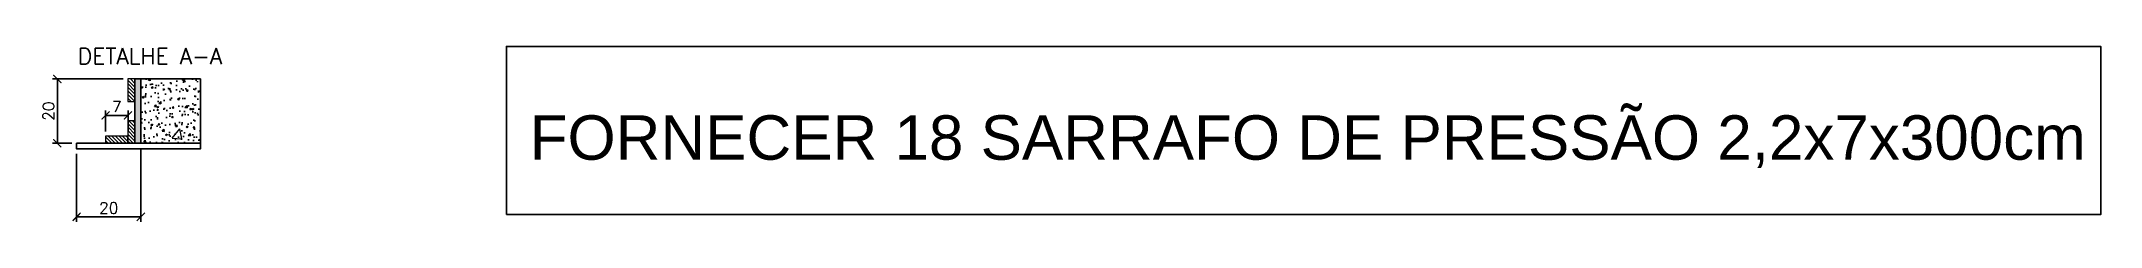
# Model space of a CAD drawing. Extents: x 534 to 8035, y 2354 to 7562.
# Drawn here: x 3831 to 5114, y 6757 to 6866 of the extents above; entities that cross this region are included whole.
import ezdxf
from ezdxf.enums import TextEntityAlignment as Align

# ---------------------------------------------------------------- set-up
doc = ezdxf.new("R2010")
doc.units = 0
doc.layers.get('0').update_dxf_attribs({"color": 9, "linetype": 'CONTINUOUS'})
doc.layers.get('DEFPOINTS').update_dxf_attribs({"linetype": 'CONTINUOUS'})
for name, color, linetype in [('COTA', 241, 'CONTINUOUS'), ('MB Folha', 7, 'CONTINUOUS'), ('Painéis', 200, 'CONTINUOUS')]:
    doc.layers.add(name, color=color, linetype=linetype)
doc.layers.add('Hachura', color=251, linetype='CONTINUOUS', lineweight=9)
doc.layers.add('Madeira', color=126, linetype='CONTINUOUS', lineweight=18)
doc.styles.add('ARIAL', font='arial.ttf')
doc.styles.add('MillsCAD', font='romans.shx', dxfattribs={"width": 0.8})
doc.styles.add('ROMANS', font='romans.shx')
doc.styles.get("Standard").update_dxf_attribs({"font": 'ROMANS.SHX'})
doc.dimstyles.new('Cota Seção (2x)', dxfattribs={"dimtxt": 7, "dimasz": 5, "dimexe": 3, "dimexo": 3, "dimgap": 2, "dimtad": 3, "dimdec": 1, "dimlfac": 0.5, "dimzin": 12, "dimdsep": 46, "dimtxsty": 'ROMANS', "dimblk": 'ARCHTICK', "dimcen": 0, "dimclrd": 4, "dimclre": 4, "dimclrt": 1, "dimadec": 1, "dimazin": 3, "dimtfac": 1, "dimtdec": 1, "dimtmove": 0, "dimatfit": 3, "dimldrblk": 'OBLIQUE', "dimfxl": 1, "dimtolj": 1, "dimtzin": 12, "dimarcsym": 0})
pattern_1 = [(135, (-2714.3121, 3573.5232), (-1.122532, -1.122532), [])]

msp = doc.modelspace()

# ---------------------------------------------------------------- texts
at = {"layer": 'COTA'}
msp.add_text('DETALHE A-A', height=10, dxfattribs=at).set_placement((3854.16, 6855.26))
at = {"layer": 'MB Folha', "style": 'ARIAL'}
msp.add_text('FORNECER 18 SARRAFO DE PRESSÃO 2,2x7x300cm', height=27.6287, dxfattribs=at).set_placement((5105, 6795.86), align=Align.RIGHT)

# ---------------------------------------------------------------- blocks, each defined once
blk = doc.blocks.new('_ArchTick')
at = {"color": 0, "linetype": 'ByBlock', "const_width": 0.15}
blk.add_lwpolyline([(-0.5, -0.5), (0.5, 0.5)], dxfattribs=at)
blk = doc.blocks.new('*D229')
at = {"layer": 'COTA', "color": 4, "lineweight": -2, "transparency": 16777216}
for p, q in [((3893.4, 6803.1), (3893.4, 6757.3)), ((3853.4, 6799.5), (3853.4, 6757.3)), ((3893.4, 6760.3), (3853.4, 6760.3))]:
    blk.add_line(p, q, dxfattribs=at)
at = {"layer": 'DEFPOINTS', "color": 0, "transparency": 16777216}
for p in [(3853.4, 6802.5), (3893.4, 6806.1), (3853.4, 6760.3)]:
    blk.add_point(p, dxfattribs=at)
at = {"layer": 'COTA', "color": 4, "lineweight": -2, "transparency": 16777216, "xscale": 5, "yscale": 5, "zscale": 5, "rotation": 180}
blk.add_blockref('_ArchTick', (3853.4, 6760.3), dxfattribs=at)
at = {"layer": 'COTA', "color": 4, "lineweight": -2, "transparency": 16777216, "xscale": 5, "yscale": 5, "zscale": 5}
blk.add_blockref('_ArchTick', (3893.4, 6760.3), dxfattribs=at)
at = {"layer": 'COTA', "color": 1, "transparency": 16777216, "insert": (3873.4, 6765.8), "char_height": 7, "attachment_point": 5, "style": 'ROMANS'}
blk.add_mtext('\\A1;20', dxfattribs=at)
blk = doc.blocks.new('_Oblique')
at = {"color": 0, "linetype": 'ByBlock', "lineweight": -2}
blk.add_line((-0.5, -0.5), (0.5, 0.5), dxfattribs=at)
blk = doc.blocks.new('*D230')
at = {"layer": 'COTA', "color": 4, "lineweight": -2, "transparency": 16777216}
for p, q in [((3871.4, 6813.5), (3871.4, 6826.4)), ((3885.4, 6813.5), (3885.4, 6826.4)), ((3885.4, 6823.4), (3871.4, 6823.4))]:
    blk.add_line(p, q, dxfattribs=at)
at = {"layer": 'DEFPOINTS', "color": 0, "transparency": 16777216}
for p in [(3871.4, 6823.4), (3871.4, 6810.5), (3885.4, 6810.5)]:
    blk.add_point(p, dxfattribs=at)
at = {"layer": 'COTA', "color": 4, "lineweight": -2, "transparency": 16777216, "xscale": 5, "yscale": 5, "zscale": 5, "rotation": 180}
blk.add_blockref('_ArchTick', (3871.4, 6823.4), dxfattribs=at)
at = {"layer": 'COTA', "color": 4, "lineweight": -2, "transparency": 16777216, "xscale": 5, "yscale": 5, "zscale": 5}
blk.add_blockref('_ArchTick', (3885.4, 6823.4), dxfattribs=at)
at = {"layer": 'COTA', "color": 1, "transparency": 16777216, "insert": (3878.4, 6828.9), "char_height": 7, "attachment_point": 5, "style": 'ROMANS'}
blk.add_mtext('\\A1;7', dxfattribs=at)
blk = doc.blocks.new('*D234')
at = {"layer": 'COTA', "color": 4, "lineweight": -2, "transparency": 16777216}
for p, q in [((3882.4, 6846.1), (3838.4, 6846.1)), ((3841.4, 6846.1), (3841.4, 6806.1)), ((3850.4, 6806.1), (3838.4, 6806.1))]:
    blk.add_line(p, q, dxfattribs=at)
at = {"layer": 'DEFPOINTS', "color": 0, "transparency": 16777216}
for p in [(3885.4, 6846.1), (3841.4, 6806.1), (3853.4, 6806.1)]:
    blk.add_point(p, dxfattribs=at)
at = {"layer": 'COTA', "color": 4, "lineweight": -2, "transparency": 16777216, "xscale": 5, "yscale": 5, "zscale": 5}
for p, rotation in [((3841.4, 6846.1), 90), ((3841.4, 6806.1), 270)]:
    blk.add_blockref('_ArchTick', p, dxfattribs=dict(at, rotation=rotation))
at = {"layer": 'COTA', "color": 1, "transparency": 16777216, "insert": (3835.9, 6826.1), "char_height": 7, "attachment_point": 5, "rotation": 90, "style": 'ROMANS'}
blk.add_mtext('\\A1;20', dxfattribs=at)
blk = doc.blocks.new('*U4')
at = {"color": 252}
for p, q in [((-7260, 5840), (-7295.4, 5740)), ((-8060, 3577.1), (-8310, 2870)), ((-8210, 1785), (-8210, 1829.2)), ((-8210, 1785), (-8254.2, 1785)), ((-8210, 1785), (-8165.8, 1785)), ((-8210, 1785), (-8210, 1740.8)), ((-8310, 1385), (-8060, 1385)), ((-8210, 985), (-8210, 1029.2)), ((-8210, 985), (-8254.2, 985)), ((-8210, 985), (-8165.8, 985)), ((-8210, 985), (-8210, 940.8))]:
    blk.add_line(p, q, dxfattribs=at)
at = {"color": 7}
for p, q in [((-6210, 5840), (-6210, 5740)), ((-4905, 5840), (-4905, 5740)), ((-3600, 5840), (-3600, 5740)), ((-1750, 5840), (-1750, 5740)), ((-8310, 2870), (-8060, 2870)), ((0, 2870), (100, 2870)), ((-6210, 0), (-6210, -100)), ((-4905, 0), (-4905, -100)), ((-3600, 0), (-3600, -100)), ((-1750, 0), (-1750, -100))]:
    blk.add_line(p, q, dxfattribs=at)
blk.add_lwpolyline([(-8310, 5840), (-8310, -100), (100, -100), (100, 5840)], close=True, dxfattribs=at)
at = {"color": 7, "const_width": 6}
blk.add_lwpolyline([(-8060, 5740), (-8060, 0), (0, 0), (0, 5740)], close=True, dxfattribs=at)
at = {"color": 252}
for centre in [(-8210, 1785), (-8210, 985)]:
    blk.add_circle(centre, 25, dxfattribs=at)
for p in [(-8210, 1785), (-8210, 1785), (-8210, 985), (-8210, 985)]:
    blk.add_point(p, dxfattribs=at)
blk.add_point((-8210, 985))
at = {"color": 7, "style": 'MillsCAD'}
blk.add_text('FOLHA: A1 (5940 x 8410)  |  ARQUIVO:', height=18.75, rotation=90, dxfattribs=at).set_placement((50, 0), align=Align.MIDDLE_LEFT)
at = {"color": 7, "insert": (50, 628.4), "char_height": 18.75, "width": 1.25, "attachment_point": 4, "rotation": 90, "style": 'MillsCAD'}
blk.add_mtext('NOVA-STOG-ARRAIA-2PAV-LA-R00.DWG', dxfattribs=at)

# ---------------------------------------------------------------- dimensions: what is measured, and where the dimension line sits
at = {"layer": 'COTA'}
dim = msp.add_linear_dim(base=(3841.41, 6806.13), p1=(3885.35, 6846.13), p2=(3853.35, 6806.13), angle=90, dimstyle='Cota Seção (2x)', dxfattribs=at)
dim.commit()
dim.dimension.update_dxf_attribs({"geometry": '*D234', "text_midpoint": (3835.91, 6826.13)})
for base, p1, p2, picture, middle in [((3871.35, 6823.38), (3885.35, 6810.53), (3871.35, 6810.53), '*D230', (3878.35, 6828.88)), ((3853.35, 6760.31), (3893.35, 6806.13), (3853.35, 6802.53), '*D229', (3873.35, 6765.81))]:
    dim = msp.add_linear_dim(base=base, p1=p1, p2=p2, dimstyle='Cota Seção (2x)', dxfattribs=at)
    dim.commit()
    dim.dimension.update_dxf_attribs({"geometry": picture, "text_midpoint": middle})

# ---------------------------------------------------------------- hatches: boundary and pattern name
at = {"layer": 'COTA', "linetype": 'ByBlock'}
h = msp.add_hatch(dxfattribs=at)
h.set_pattern_fill('AR-CONC', color=256, scale=0.06)
h.set_pattern_definition([(50, (-9383.889, 378.472), (10.93108, -0.956345), [1.143, -12.573]), (355, (-9383.889, 378.472), (-2.114605, 11.463411), [0.9144, -10.058435]), (100.451445, (-9382.978, 378.392), (8.816475, 10.507065), [0.9714005, -10.685415]), (46.1842, (-9383.889, 381.52), (16.264742, -2.52254), [1.7145, -18.8595]), (96.63556, (-9382.534, 381.31), (14.244248, 14.845567), [1.457101, -16.028136]), (351.18415, (-9383.89, 381.52), (14.244248, 14.845567), [1.371598, -15.087584]), (21, (-9382.365, 380.758), (9.0968635, -6.135912), [1.143, -12.573]), (326, (-9382.365, 380.758), (3.708122, 11.051278), [0.9144, -10.0584]), (71.451445, (-9381.607, 380.247), (12.804985, 4.915366), [0.9714005, -10.685396]), (37.5, (-9383.889, 378.472), (0.1853162, 5.0733023), [0, -9.93648, 0, -10.2108, 0, -10.0965]), (7.5, (-9383.889, 378.472), (4.0091798, 6.0108345), [0, -5.82168, 0, -9.70788, 0, -3.8481]), (327.5, (-9387.2877, 378.472), (8.1354357, -0.3437246), [0, -3.81, 0, -11.8872, 0, -15.7734]), (317.5, (-9388.812, 378.472), (8.887751, 1.5255895), [0, -4.953, 0, -7.89432, 0, -11.2014])])
h.paths.add_polyline_path([(3893.35, 6846.13), (3893.35, 6806.13), (3930.54, 6806.13), (3930.54, 6846.13)])
at = {"layer": 'Hachura'}
h = msp.add_hatch(dxfattribs=at)
h.set_pattern_fill('ANSI31', color=256, scale=0.5, angle=90, style=0)
h.set_pattern_definition([(135, (-2714.3121, 3591.5232), (-1.122532, -1.122532), [])])
h.paths.add_polyline_path([(3889.75, 6846.13), (3885.35, 6846.13), (3885.35, 6832.13), (3889.75, 6832.13)])
h = msp.add_hatch(color=256, dxfattribs=at)
h.dxf.hatch_style = 1
h.paths.add_polyline_path([(3893.75, 6846.13), (3889.75, 6846.13), (3889.55, 6806.13), (3893.55, 6806.13)])
h = msp.add_hatch(dxfattribs=at)
h.set_pattern_fill('AR-CONC', color=256, scale=0.4)
h.set_pattern_definition([(50, (-9383.89, 378.47), (72.87387, -6.37563), [7.62, -83.82]), (355, (-9383.89, 378.47), (-14.09737, 76.42274), [6.096, -67.05623]), (100.45144, (-9377.816, 377.94), (58.7765, 70.0471), [6.476, -71.2361]), (46.1842, (-9383.89, 398.79), (108.4316, -16.81693), [11.43, -125.73]), (96.63556, (-9374.85, 397.39), (94.96165, 98.97045), [9.714, -106.85424]), (351.18415, (-9383.89, 398.79), (94.96165, 98.97045), [9.144, -100.5839]), (21, (-9373.73, 393.71), (60.64576, -40.90608), [7.62, -83.82]), (326, (-9373.73, 393.71), (24.7208, 73.6752), [6.096, -67.056]), (71.45144, (-9368.675, 390.3), (85.36657, 32.7691), [6.476, -71.23598]), (37.5, (-9383.89, 378.472), (1.23544, 33.822016), [0, -66.2432, 0, -68.072, 0, -67.31]), (7.5, (-9383.89, 378.472), (26.727865, 40.07223), [0, -38.8112, 0, -64.7192, 0, -25.654]), (327.5, (-9406.546, 378.472), (54.23624, -2.2915), [0, -25.4, 0, -79.248, 0, -105.156]), (317.5, (-9416.706, 378.47), (59.25167, 10.1706), [0, -33.02, 0, -52.6288, 0, -74.676])])
h.paths.add_polyline_path([(3893.35, 6846.13), (3893.35, 6806.13), (3930.54, 6806.13), (3930.54, 6846.13)])
h = msp.add_hatch(dxfattribs=at)
h.set_pattern_fill('ANSI31', color=256, scale=0.5, angle=90, style=0)
h.set_pattern_definition(pattern_1)
h.paths.add_polyline_path([(3889.75, 6820.13), (3885.35, 6820.13), (3885.35, 6806.13), (3889.75, 6806.13)])
h = msp.add_hatch(dxfattribs=at)
h.set_pattern_fill('ANSI31', color=256, scale=0.5, angle=90, style=0)
h.set_pattern_definition(pattern_1)
h.paths.add_polyline_path([(3885.35, 6810.53), (3871.35, 6810.53), (3871.35, 6806.13), (3885.35, 6806.13)])

# ---------------------------------------------------------------- linework, layer by layer
at = {"layer": 'COTA', "linetype": 'ByBlock'}
for p in [(3893.35, 6846.13), (3930.54, 6806.13)]:
    msp.add_line(p, (3930.54, 6846.13), dxfattribs=at)
at = {"layer": 'Madeira'}
for points in [[(3885.35, 6832.13), (3889.75, 6832.13), (3889.75, 6846.13), (3885.35, 6846.13)], [(3885.35, 6806.13), (3889.75, 6806.13), (3889.75, 6820.13), (3885.35, 6820.13)], [(3885.35, 6806.13), (3885.35, 6810.53), (3871.35, 6810.53), (3871.35, 6806.13)]]:
    msp.add_lwpolyline(points, close=True, dxfattribs=at)
at = {"layer": 'MB Folha'}
msp.add_lwpolyline([(4121.15, 6761.68), (5114.37, 6761.68), (5114.37, 6866.41), (4121.15, 6866.41)], close=True, dxfattribs=at)
at = {"layer": 'Painéis'}
msp.add_lwpolyline([(3889.75, 6806.13), (3893.35, 6806.13), (3893.35, 6846.13), (3889.75, 6846.13)], close=True, dxfattribs=at)
msp.add_lwpolyline([(3853.35, 6806.13), (3930.54, 6806.13), (3930.54, 6802.53), (3853.35, 6802.53), (3853.35, 6806.13)], dxfattribs=at)

# ---------------------------------------------------------------- block references
at = {"xscale": 0.75, "yscale": 0.75, "zscale": 0.75}
msp.add_blockref('*U4', (7959.51, 3181.71), dxfattribs=at)

msp.set_redraw_order([(e.dxf.handle, doc.entitydb.next_handle()) for e in msp.query("TEXT MTEXT ATTDEF DIMENSION ARC_DIMENSION")])  # texts and dimensions are drawn at this point

doc.saveas('drawing.dxf')
